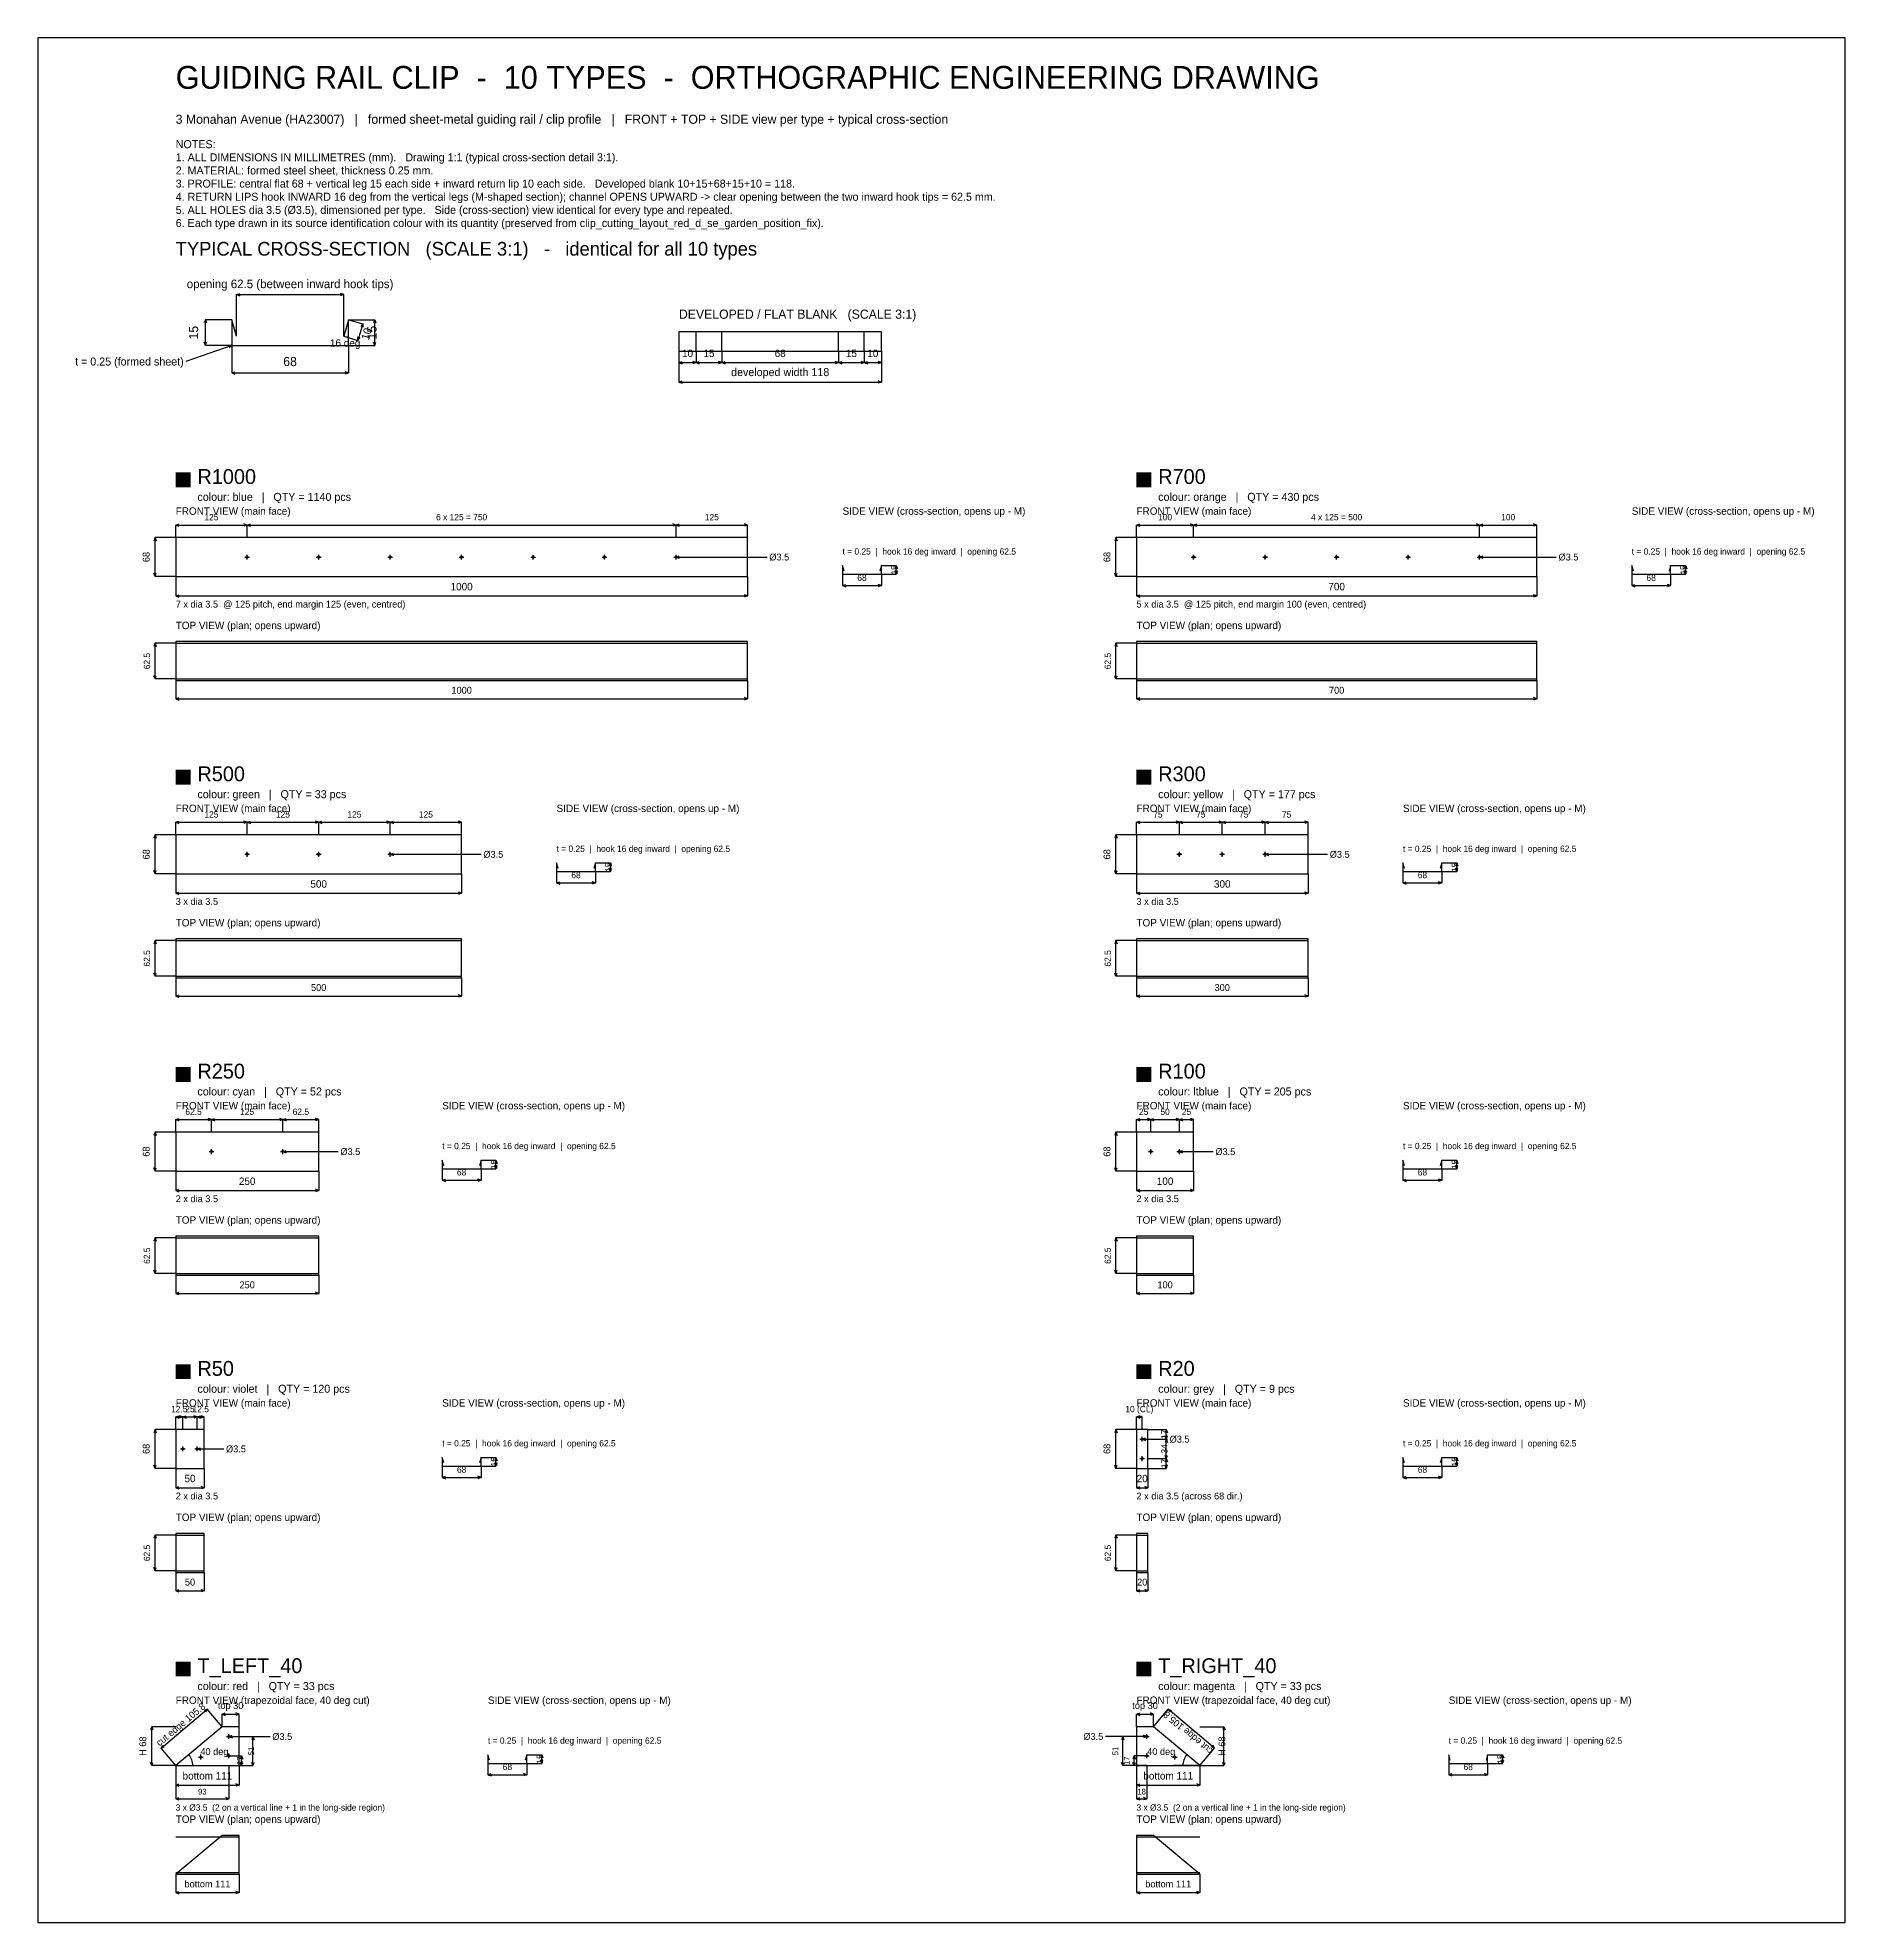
# Model space of a CAD drawing. Header units: millimetres. Extents: x -241 to 2919, y -3195 to 101.
import ezdxf
from ezdxf.enums import TextEntityAlignment as Align

# ---------------------------------------------------------------- set-up
doc = ezdxf.new("R2010")
doc.units = ezdxf.units.MM
for name, color, linetype in [('BORDER', 7, 'Continuous'), ('CL', 4, 'Continuous'), ('DIM', 8, 'Continuous'), ('HOLE', 1, 'Continuous'), ('NOTE', 7, 'Continuous'), ('OUTLINE', 7, 'Continuous'), ('SECT', 7, 'Continuous'), ('SWATCH', 7, 'Continuous'), ('TITLE', 7, 'Continuous')]:
    doc.layers.add(name, color=color, linetype=linetype)

msp = doc.modelspace()

# ---------------------------------------------------------------- texts
at = {"layer": 'DIM'}
for s, height, p in [('opening 62.5 (between inward hook tips)', 15, (200, -341.2)), ('68', 16, (200, -477.8)), ('10', 13, (895, -461.1)), ('15', 13, (932.5, -461.1)), ('68', 13, (1057, -461.1)), ('15', 13, (1181.5, -461.1)), ('10', 13, (1219, -461.1)), ('developed width 118', 14, (1057, -494.7)), ('125', 11, (62.5, -746)), ('6 x 125 = 750', 11, (500, -746)), ('125', 11, (937.5, -746)), ('100', 11, (1730, -746)), ('4 x 125 = 500', 11, (2030, -746)), ('100', 11, (2330, -746)), ('1000', 13, (500, -869.1)), ('68', 11, (1200, -852)), ('700', 13, (2030, -869.1)), ('68', 11, (2580, -852)), ('1000', 12, (500, -1049.6)), ('700', 12, (2030, -1049.6)), ('125', 11, (62.5, -1266)), ('125', 11, (187.5, -1266)), ('125', 11, (312.5, -1266)), ('125', 11, (437.5, -1266)), ('75', 11, (1717.5, -1266)), ('75', 11, (1792.5, -1266)), ('75', 11, (1867.5, -1266)), ('75', 11, (1942.5, -1266)), ('500', 13, (250, -1389.2)), ('68', 11, (700, -1372)), ('300', 13, (1830, -1389.2)), ('68', 11, (2180, -1372)), ('500', 12, (250, -1569.6)), ('300', 12, (1830, -1569.6)), ('62.5', 11, (31.2, -1786)), ('125', 11, (125, -1786)), ('62.5', 11, (218.8, -1786)), ('25', 11, (1692.5, -1786)), ('50', 11, (1730, -1786)), ('25', 11, (1767.5, -1786)), ('68', 11, (500, -1892)), ('68', 11, (2180, -1892)), ('250', 13, (125, -1909.2)), ('100', 13, (1730, -1909.2)), ('250', 12, (125, -2089.6)), ('100', 12, (1730, -2089.6)), ('12.5', 11, (6.2, -2306.1)), ('25', 11, (25, -2306.1)), ('12.5', 11, (43.8, -2306.1)), ('10 (CL)', 11, (1685, -2306.1)), ('68', 11, (500, -2412.1)), ('68', 11, (2180, -2412.1)), ('50', 13, (25, -2429.2)), ('20', 13, (1690, -2429.2)), ('50', 12, (25, -2609.6)), ('20', 12, (1690, -2609.6)), ('top 30', 12, (96, -2825.6)), ('top 30', 12, (1695, -2825.6)), ('bottom 111', 13, (55.5, -2949.2)), ('68', 11, (580, -2932.1)), ('bottom 111', 13, (1735.5, -2949.2)), ('68', 11, (2260, -2932.1)), ('93', 10, (46.5, -2974.5)), ('18', 10, (1689, -2974.5)), ('bottom 111', 12, (55.5, -3137.6)), ('bottom 111', 12, (1735.5, -3137.6))]:
    msp.add_text(s, height=height, dxfattribs=at).set_placement(p, align=Align.BOTTOM_CENTER)
for s, height, p in [('15', 16, (44, -414.5)), ('15', 16, (356, -414.5)), ('68', 12, (-42, -807)), ('15', 11, (1265.5, -829.5)), ('68', 12, (1638, -807)), ('15', 11, (2645.5, -829.5)), ('62.5', 11, (-41.5, -989)), ('62.5', 11, (1638.5, -989)), ('68', 12, (-42, -1327)), ('15', 11, (765.5, -1349.5)), ('68', 12, (1638, -1327)), ('15', 11, (2245.5, -1349.5)), ('62.5', 11, (-41.5, -1509)), ('62.5', 11, (1638.5, -1509)), ('68', 12, (-42, -1847)), ('68', 12, (1638, -1847)), ('15', 11, (565.5, -1869.5)), ('15', 11, (2245.5, -1869.5)), ('62.5', 11, (-41.5, -2029)), ('62.5', 11, (1638.5, -2029)), ('17', 11, (1737.5, -2341.5)), ('68', 12, (-42, -2367)), ('68', 12, (1638, -2367)), ('34', 11, (1737.5, -2367)), ('15', 11, (565.5, -2389.5)), ('17', 11, (1737.5, -2392.5)), ('15', 11, (2245.5, -2389.5)), ('62.5', 11, (-41.5, -2549)), ('62.5', 11, (1638.5, -2549)), ('H 68', 12, (-48, -2887)), ('51', 10, (140, -2895.5)), ('51', 10, (1651, -2895.5)), ('H 68', 12, (1839, -2887)), ('17', 10, (120, -2912.5)), ('15', 11, (645.5, -2909.5)), ('17', 10, (1671, -2912.5)), ('15', 11, (2325.5, -2909.5))]:
    msp.add_text(s, height=height, rotation=90, dxfattribs=at).set_placement(p, align=Align.BOTTOM_CENTER)
for s, height, p in [('16 deg', 13, (296.3, -432.6)), ('40 deg', 12, (67.7, -2896.4)), ('40 deg', 12, (1723.3, -2896.4))]:
    msp.add_text(s, height=height, dxfattribs=at).set_placement(p, align=Align.MIDDLE_CENTER)
for s, height, rotation, p in [('10', 14, 74.038, (333.6, -416.7)), ('cut edge 105.8', 12, 40.0137, (8.6, -2849)), ('cut edge 105.8', 12, 139.9863, (1770, -2863.7))]:
    msp.add_text(s, height=height, rotation=rotation, dxfattribs=at).set_placement(p, align=Align.MIDDLE_CENTER)
for s, height, p in [('t = 0.25 (formed sheet)', 14, (14, -465)), ('%%c3.5', 12, (1622, -2870))]:
    msp.add_text(s, height=height, dxfattribs=at).set_placement(p, align=Align.MIDDLE_RIGHT)
for p in [(1038, -807), (2418, -807), (538, -1327), (2018, -1327), (288, -1847), (1818, -1847), (88, -2367), (1738, -2350), (169, -2870)]:
    msp.add_text('%%c3.5', height=12, dxfattribs=at).set_placement(p, align=Align.MIDDLE_LEFT)
at = {"layer": 'NOTE'}
for s, height, p in [('NOTES:', 14, (0, -96)), ('2. MATERIAL: formed steel sheet, thickness 0.25 mm.', 14, (0, -142)), ('1. ALL DIMENSIONS IN MILLIMETRES (mm).   Drawing 1:1 (typical cross-section detail 3:1).', 14, (0, -119)), ('3. PROFILE: central flat 68 + vertical leg 15 each side + inward return lip 10 each side.   Developed blank 10+15+68+15+10 = 118.', 14, (0, -165)), ('4. RETURN LIPS hook INWARD 16 deg from the vertical legs (M-shaped section); channel OPENS UPWARD -> clear opening between the two inward hook tips = 62.5 mm.', 14, (0, -188)), ('5. ALL HOLES dia 3.5 (%%c3.5), dimensioned per type.   Side (cross-section) view identical for every type and repeated.', 14, (0, -211)), ('6. Each type drawn in its source identification colour with its quantity (preserved from clip_cutting_layout_red_d_se_garden_position_fix).', 14, (0, -234)), ('t = 0.25  |  hook 16 deg inward  |  opening 62.5', 11, (1166, -806)), ('t = 0.25  |  hook 16 deg inward  |  opening 62.5', 11, (2546, -806)), ('7 x dia 3.5  @ 125 pitch, end margin 125 (even, centred)', 12, (0, -899)), ('5 x dia 3.5  @ 125 pitch, end margin 100 (even, centred)', 12, (1680, -899)), ('t = 0.25  |  hook 16 deg inward  |  opening 62.5', 11, (666, -1326)), ('t = 0.25  |  hook 16 deg inward  |  opening 62.5', 11, (2146, -1326)), ('3 x dia 3.5', 12, (0, -1419)), ('3 x dia 3.5', 12, (1680, -1419)), ('t = 0.25  |  hook 16 deg inward  |  opening 62.5', 11, (466, -1846)), ('t = 0.25  |  hook 16 deg inward  |  opening 62.5', 11, (2146, -1846)), ('2 x dia 3.5', 12, (0, -1939)), ('2 x dia 3.5', 12, (1680, -1939)), ('t = 0.25  |  hook 16 deg inward  |  opening 62.5', 11, (466, -2366)), ('t = 0.25  |  hook 16 deg inward  |  opening 62.5', 11, (2146, -2366)), ('2 x dia 3.5', 12, (0, -2459)), ('2 x dia 3.5 (across 68 dir.)', 12, (1680, -2459)), ('t = 0.25  |  hook 16 deg inward  |  opening 62.5', 11, (546, -2886)), ('t = 0.25  |  hook 16 deg inward  |  opening 62.5', 11, (2226, -2886)), ('3 x %%c3.5  (2 on a vertical line + 1 in the long-side region)', 11, (0, -3003)), ('3 x %%c3.5  (2 on a vertical line + 1 in the long-side region)', 11, (1680, -3003))]:
    msp.add_text(s, height=height, dxfattribs=at).set_placement(p, align=Align.BOTTOM_LEFT)
at = {"layer": 'TITLE'}
for s, height, p in [('GUIDING RAIL CLIP  -  10 TYPES  -  ORTHOGRAPHIC ENGINEERING DRAWING', 40, (0, 0)), ('3 Monahan Avenue (HA23007)   |   formed sheet-metal guiding rail / clip profile   |   FRONT + TOP + SIDE view per type + typical cross-section', 16, (0, -54)), ('TYPICAL CROSS-SECTION   (SCALE 3:1)   -   identical for all 10 types', 24, (0, -287)), ('DEVELOPED / FLAT BLANK   (SCALE 3:1)', 16, (880, -395)), ('FRONT VIEW (main face)', 13, (0, -737)), ('colour: blue   |   QTY = 1140 pcs', 14, (38, -713)), ('SIDE VIEW (cross-section, opens up - M)', 13, (1166, -737)), ('FRONT VIEW (main face)', 13, (1680, -737)), ('colour: orange   |   QTY = 430 pcs', 14, (1718, -713)), ('SIDE VIEW (cross-section, opens up - M)', 13, (2546, -737)), ('TOP VIEW (plan; opens upward)', 13, (0, -937)), ('TOP VIEW (plan; opens upward)', 13, (1680, -937)), ('colour: green   |   QTY = 33 pcs', 14, (38, -1233)), ('colour: yellow   |   QTY = 177 pcs', 14, (1718, -1233)), ('FRONT VIEW (main face)', 13, (0, -1257)), ('SIDE VIEW (cross-section, opens up - M)', 13, (666, -1257)), ('FRONT VIEW (main face)', 13, (1680, -1257)), ('SIDE VIEW (cross-section, opens up - M)', 13, (2146, -1257)), ('TOP VIEW (plan; opens upward)', 13, (0, -1457)), ('TOP VIEW (plan; opens upward)', 13, (1680, -1457)), ('colour: cyan   |   QTY = 52 pcs', 14, (38, -1753)), ('colour: ltblue   |   QTY = 205 pcs', 14, (1718, -1753)), ('FRONT VIEW (main face)', 13, (0, -1777)), ('SIDE VIEW (cross-section, opens up - M)', 13, (466, -1777)), ('FRONT VIEW (main face)', 13, (1680, -1777)), ('SIDE VIEW (cross-section, opens up - M)', 13, (2146, -1777)), ('TOP VIEW (plan; opens upward)', 13, (0, -1977)), ('TOP VIEW (plan; opens upward)', 13, (1680, -1977)), ('colour: violet   |   QTY = 120 pcs', 14, (38, -2273)), ('colour: grey   |   QTY = 9 pcs', 14, (1718, -2273)), ('FRONT VIEW (main face)', 13, (0, -2297)), ('SIDE VIEW (cross-section, opens up - M)', 13, (466, -2297)), ('FRONT VIEW (main face)', 13, (1680, -2297)), ('SIDE VIEW (cross-section, opens up - M)', 13, (2146, -2297)), ('TOP VIEW (plan; opens upward)', 13, (0, -2497)), ('TOP VIEW (plan; opens upward)', 13, (1680, -2497)), ('FRONT VIEW (trapezoidal face, 40 deg cut)', 13, (0, -2817)), ('colour: red   |   QTY = 33 pcs', 14, (38, -2793)), ('SIDE VIEW (cross-section, opens up - M)', 13, (546, -2817)), ('FRONT VIEW (trapezoidal face, 40 deg cut)', 13, (1680, -2817)), ('colour: magenta   |   QTY = 33 pcs', 14, (1718, -2793)), ('SIDE VIEW (cross-section, opens up - M)', 13, (2226, -2817)), ('TOP VIEW (plan; opens upward)', 13, (0, -3025)), ('TOP VIEW (plan; opens upward)', 13, (1680, -3025))]:
    msp.add_text(s, height=height, dxfattribs=at).set_placement(p, align=Align.BOTTOM_LEFT)
at = {"layer": 'TITLE', "color": 5}
msp.add_text('R1000', height=26, dxfattribs=at).set_placement((38, -687), align=Align.BOTTOM_LEFT)
at = {"layer": 'TITLE', "color": 30}
msp.add_text('R700', height=26, dxfattribs=at).set_placement((1718, -687), align=Align.BOTTOM_LEFT)
at = {"layer": 'TITLE', "color": 3}
msp.add_text('R500', height=26, dxfattribs=at).set_placement((38, -1207), align=Align.BOTTOM_LEFT)
at = {"layer": 'TITLE', "color": 2}
msp.add_text('R300', height=26, dxfattribs=at).set_placement((1718, -1207), align=Align.BOTTOM_LEFT)
at = {"layer": 'TITLE', "color": 4}
msp.add_text('R250', height=26, dxfattribs=at).set_placement((38, -1727), align=Align.BOTTOM_LEFT)
at = {"layer": 'TITLE', "color": 140}
msp.add_text('R100', height=26, dxfattribs=at).set_placement((1718, -1727), align=Align.BOTTOM_LEFT)
at = {"layer": 'TITLE', "color": 210}
msp.add_text('R50', height=26, dxfattribs=at).set_placement((38, -2247), align=Align.BOTTOM_LEFT)
at = {"layer": 'TITLE', "color": 8}
msp.add_text('R20', height=26, dxfattribs=at).set_placement((1718, -2247), align=Align.BOTTOM_LEFT)
at = {"layer": 'TITLE', "color": 1}
msp.add_text('T_LEFT_40', height=26, dxfattribs=at).set_placement((38, -2767), align=Align.BOTTOM_LEFT)
at = {"layer": 'TITLE', "color": 6}
msp.add_text('T_RIGHT_40', height=26, dxfattribs=at).set_placement((1718, -2767), align=Align.BOTTOM_LEFT)

# ---------------------------------------------------------------- linework, layer by layer
at = {"layer": 'BORDER'}
msp.add_lwpolyline([(-241.3, -3195.1), (2919.4, -3195.1), (2919.4, 101.4), (-241.3, 101.4), (-241.3, -3195.1)], dxfattribs=at)
at = {"layer": 'CL'}
for p, q in [((120.8, -807), (129.2, -807)), ((125, -811.1), (125, -802.9)), ((245.8, -807), (254.2, -807)), ((250, -811.1), (250, -802.9)), ((370.9, -807), (379.1, -807)), ((375, -811.1), (375, -802.9)), ((495.9, -807), (504.1, -807)), ((500, -811.1), (500, -802.9)), ((620.9, -807), (629.1, -807)), ((625, -811.1), (625, -802.9)), ((745.9, -807), (754.1, -807)), ((750, -811.1), (750, -802.9)), ((870.9, -807), (879.1, -807)), ((875, -811.1), (875, -802.9)), ((1775.8, -807), (1784.2, -807)), ((1780, -811.1), (1780, -802.9)), ((1900.8, -807), (1909.2, -807)), ((1905, -811.1), (1905, -802.9)), ((2025.8, -807), (2034.2, -807)), ((2030, -811.1), (2030, -802.9)), ((2150.8, -807), (2159.2, -807)), ((2155, -811.1), (2155, -802.9)), ((2275.8, -807), (2284.2, -807)), ((2280, -811.1), (2280, -802.9)), ((120.8, -1327), (129.2, -1327)), ((125, -1331.2), (125, -1322.8)), ((245.8, -1327), (254.2, -1327)), ((250, -1331.2), (250, -1322.8)), ((370.9, -1327), (379.1, -1327)), ((375, -1331.2), (375, -1322.8)), ((1750.8, -1327), (1759.2, -1327)), ((1755, -1331.2), (1755, -1322.8)), ((1825.8, -1327), (1834.2, -1327)), ((1830, -1331.2), (1830, -1322.8)), ((1900.8, -1327), (1909.2, -1327)), ((1905, -1331.2), (1905, -1322.8)), ((62.5, -1851.2), (62.5, -1842.8)), ((187.5, -1851.2), (187.5, -1842.8)), ((1705, -1851.2), (1705, -1842.8)), ((1755, -1851.2), (1755, -1842.8)), ((58.4, -1847), (66.7, -1847)), ((183.3, -1847), (191.7, -1847)), ((1700.8, -1847), (1709.2, -1847)), ((1750.8, -1847), (1759.2, -1847)), ((8.3, -2367), (16.6, -2367)), ((12.5, -2371.2), (12.5, -2362.8)), ((33.4, -2367), (41.6, -2367)), ((37.5, -2371.2), (37.5, -2362.8)), ((1685.8, -2350), (1694.2, -2350)), ((1690, -2354.2), (1690, -2345.8)), ((1685.8, -2384), (1694.2, -2384)), ((1690, -2388.2), (1690, -2379.8)), ((93, -2874.2), (93, -2865.8)), ((1698, -2874.2), (1698, -2865.8)), ((88.8, -2870), (97.2, -2870)), ((93, -2908.2), (93, -2899.8)), ((1693.8, -2870), (1702.2, -2870)), ((1698, -2908.2), (1698, -2899.8)), ((39.7, -2906), (48, -2906)), ((43.9, -2910.2), (43.9, -2901.8)), ((88.8, -2904), (97.2, -2904)), ((1693.8, -2904), (1702.2, -2904)), ((1743, -2906), (1751.3, -2906)), ((1747.1, -2910.2), (1747.1, -2901.8))]:
    msp.add_line(p, q, dxfattribs=at)
at = {"layer": 'DIM'}
for p, q in [((106.2, -348), (111.9, -345.9)), ((106.2, -348), (293.8, -348)), ((106.2, -348), (111.9, -350.1)), ((293.8, -348), (288.1, -345.9)), ((293.8, -348), (288.1, -350.1)), ((52, -392), (49.9, -397.6)), ((98, -392), (52, -392)), ((52, -437), (52, -392)), ((52, -392), (54.1, -397.6)), ((302, -392), (348, -392)), ((302, -392), (327, -399.1)), ((348, -392), (345.9, -397.6)), ((348, -437), (348, -392)), ((348, -392), (350.1, -397.6)), ((293.8, -420.8), (318.7, -428)), ((318.7, -428), (318.3, -422)), ((327, -399.1), (318.7, -428)), ((318.7, -428), (322.3, -423.1)), ((327, -399.1), (323.5, -404)), ((327, -399.1), (327.4, -405.1)), ((98, -437), (18, -465)), ((52, -437), (49.9, -431.4)), ((52, -437), (54.1, -431.4)), ((98, -437), (52, -437)), ((98, -437), (92, -436.9)), ((98, -437), (93.4, -440.8)), ((98, -437), (98, -485)), ((302, -437), (302, -485)), ((302, -437), (348, -437)), ((348, -437), (345.9, -431.4)), ((348, -437), (350.1, -431.4)), ((880, -447), (880, -467)), ((910, -447), (910, -467)), ((910, -447), (910, -467)), ((955, -447), (955, -467)), ((955, -447), (955, -467)), ((1159, -447), (1159, -467)), ((1159, -447), (1159, -467)), ((1204, -447), (1204, -467)), ((1204, -447), (1204, -467)), ((1234, -447), (1234, -467)), ((98, -485), (103.6, -482.9)), ((98, -485), (302, -485)), ((98, -485), (103.6, -487.1)), ((302, -485), (296.4, -482.9)), ((302, -485), (296.4, -487.1)), ((880, -467), (885.6, -464.9)), ((880, -467), (910, -467)), ((880, -467), (885.6, -469.1)), ((880, -467), (880, -501)), ((910, -467), (904.4, -464.9)), ((910, -467), (904.4, -469.1)), ((910, -467), (915.6, -464.9)), ((910, -467), (955, -467)), ((910, -467), (915.6, -469.1)), ((955, -467), (949.4, -464.9)), ((955, -467), (949.4, -469.1)), ((955, -467), (960.6, -464.9)), ((955, -467), (1159, -467)), ((955, -467), (960.6, -469.1)), ((1159, -467), (1153.4, -464.9)), ((1159, -467), (1153.4, -469.1)), ((1159, -467), (1164.6, -464.9)), ((1159, -467), (1204, -467)), ((1159, -467), (1164.6, -469.1)), ((1204, -467), (1198.4, -464.9)), ((1204, -467), (1198.4, -469.1)), ((1204, -467), (1209.6, -464.9)), ((1204, -467), (1234, -467)), ((1204, -467), (1209.6, -469.1)), ((1234, -467), (1228.4, -464.9)), ((1234, -467), (1228.4, -469.1)), ((1234, -467), (1234, -501)), ((880, -501), (885.6, -498.9)), ((880, -501), (1234, -501)), ((880, -501), (885.6, -503.1)), ((1234, -501), (1228.4, -498.9)), ((1234, -501), (1228.4, -503.1)), ((0, -751), (5.6, -748.9)), ((0, -773), (0, -751)), ((0, -751), (125, -751)), ((0, -751), (5.6, -753.1)), ((125, -751), (119.4, -748.9)), ((125, -751), (119.4, -753.1)), ((125, -751), (130.6, -748.9)), ((125, -773), (125, -751)), ((125, -773), (125, -751)), ((125, -751), (875, -751)), ((125, -751), (130.6, -753.1)), ((875, -751), (869.4, -748.9)), ((875, -751), (869.4, -753.1)), ((875, -751), (880.6, -748.9)), ((875, -773), (875, -751)), ((875, -773), (875, -751)), ((875, -751), (1000, -751)), ((875, -751), (880.6, -753.1)), ((1000, -751), (994.4, -748.9)), ((1000, -751), (994.4, -753.1)), ((1000, -773), (1000, -751)), ((1680, -751), (1685.6, -748.9)), ((1680, -773), (1680, -751)), ((1680, -751), (1780, -751)), ((1680, -751), (1685.6, -753.1)), ((1780, -751), (1774.4, -748.9)), ((1780, -751), (1774.4, -753.1)), ((1780, -751), (1785.6, -748.9)), ((1780, -773), (1780, -751)), ((1780, -773), (1780, -751)), ((1780, -751), (2280, -751)), ((1780, -751), (1785.6, -753.1)), ((2280, -751), (2274.4, -748.9)), ((2280, -751), (2274.4, -753.1)), ((2280, -751), (2285.6, -748.9)), ((2280, -773), (2280, -751)), ((2280, -773), (2280, -751)), ((2280, -751), (2380, -751)), ((2280, -751), (2285.6, -753.1)), ((2380, -751), (2374.4, -748.9)), ((2380, -751), (2374.4, -753.1)), ((2380, -773), (2380, -751)), ((-36, -773), (-38.1, -778.6)), ((0, -773), (-36, -773)), ((-36, -841), (-36, -773)), ((-36, -773), (-33.9, -778.6)), ((1644, -773), (1641.9, -778.6)), ((1680, -773), (1644, -773)), ((1644, -841), (1644, -773)), ((1644, -773), (1646.1, -778.6)), ((875, -807), (880.6, -804.9)), ((875, -807), (1034, -807)), ((875, -807), (880.6, -809.1)), ((1234, -822), (1260, -822)), ((1260, -822), (1257.9, -827.6)), ((1260, -837), (1260, -822)), ((1260, -822), (1262.1, -827.6)), ((2280, -807), (2285.6, -804.9)), ((2280, -807), (2414, -807)), ((2280, -807), (2285.6, -809.1)), ((2614, -822), (2640, -822)), ((2640, -822), (2637.9, -827.6)), ((2640, -837), (2640, -822)), ((2640, -822), (2642.1, -827.6)), ((-36, -841), (-38.1, -835.4)), ((-36, -841), (-33.9, -835.4)), ((0, -841), (-36, -841)), ((0, -841), (0, -875)), ((1000, -841), (1000, -875)), ((1166, -837), (1166, -857)), ((1166, -857), (1171.6, -854.9)), ((1166, -857), (1234, -857)), ((1166, -857), (1171.6, -859.1)), ((1234, -857), (1228.4, -854.9)), ((1234, -857), (1228.4, -859.1)), ((1234, -837), (1234, -857)), ((1234, -837), (1260, -837)), ((1260, -837), (1257.9, -831.4)), ((1260, -837), (1262.1, -831.4)), ((1644, -841), (1641.9, -835.4)), ((1644, -841), (1646.1, -835.4)), ((1680, -841), (1644, -841)), ((1680, -841), (1680, -875)), ((2380, -841), (2380, -875)), ((2546, -837), (2546, -857)), ((2546, -857), (2551.6, -854.9)), ((2546, -857), (2614, -857)), ((2546, -857), (2551.6, -859.1)), ((2614, -857), (2608.4, -854.9)), ((2614, -857), (2608.4, -859.1)), ((2614, -837), (2614, -857)), ((2614, -837), (2640, -837)), ((2640, -837), (2637.9, -831.4)), ((2640, -837), (2642.1, -831.4)), ((0, -875), (5.6, -872.9)), ((0, -875), (1000, -875)), ((0, -875), (5.6, -877.1)), ((1000, -875), (994.4, -872.9)), ((1000, -875), (994.4, -877.1)), ((1680, -875), (1685.6, -872.9)), ((1680, -875), (2380, -875)), ((1680, -875), (1685.6, -877.1)), ((2380, -875), (2374.4, -872.9)), ((2380, -875), (2374.4, -877.1)), ((-36, -957.8), (-38.1, -963.4)), ((0, -957.8), (-36, -957.8)), ((-36, -1020.2), (-36, -957.8)), ((-36, -957.8), (-33.9, -963.4)), ((1644, -957.8), (1641.9, -963.4)), ((1680, -957.8), (1644, -957.8)), ((1644, -1020.2), (1644, -957.8)), ((1644, -957.8), (1646.1, -963.4)), ((-36, -1020.2), (-38.1, -1014.6)), ((-36, -1020.2), (-33.9, -1014.6)), ((0, -1020.2), (-36, -1020.2)), ((1644, -1020.2), (1641.9, -1014.6)), ((1644, -1020.2), (1646.1, -1014.6)), ((1680, -1020.2), (1644, -1020.2)), ((0, -1023), (0, -1055)), ((0, -1055), (5.6, -1052.9)), ((1000, -1055), (994.4, -1052.9)), ((1000, -1023), (1000, -1055)), ((1680, -1023), (1680, -1055)), ((1680, -1055), (1685.6, -1052.9)), ((2380, -1055), (2374.4, -1052.9)), ((2380, -1023), (2380, -1055)), ((0, -1055), (1000, -1055)), ((0, -1055), (5.6, -1057.1)), ((1000, -1055), (994.4, -1057.1)), ((1680, -1055), (2380, -1055)), ((1680, -1055), (1685.6, -1057.1)), ((2380, -1055), (2374.4, -1057.1)), ((0, -1271), (5.6, -1268.9)), ((0, -1293), (0, -1271)), ((0, -1271), (125, -1271)), ((0, -1271), (5.6, -1273.1)), ((125, -1271), (119.4, -1268.9)), ((125, -1271), (119.4, -1273.1)), ((125, -1271), (130.6, -1268.9)), ((125, -1293), (125, -1271)), ((125, -1293), (125, -1271)), ((125, -1271), (250, -1271)), ((125, -1271), (130.6, -1273.1)), ((250, -1271), (244.4, -1268.9)), ((250, -1271), (244.4, -1273.1)), ((250, -1271), (255.6, -1268.9)), ((250, -1293), (250, -1271)), ((250, -1293), (250, -1271)), ((250, -1271), (375, -1271)), ((250, -1271), (255.6, -1273.1)), ((375, -1271), (369.4, -1268.9)), ((375, -1271), (369.4, -1273.1)), ((375, -1271), (380.6, -1268.9)), ((375, -1293), (375, -1271)), ((375, -1293), (375, -1271)), ((375, -1271), (500, -1271)), ((375, -1271), (380.6, -1273.1)), ((500, -1271), (494.4, -1268.9)), ((500, -1271), (494.4, -1273.1)), ((500, -1293), (500, -1271)), ((1680, -1271), (1685.6, -1268.9)), ((1680, -1293), (1680, -1271)), ((1680, -1271), (1755, -1271)), ((1680, -1271), (1685.6, -1273.1)), ((1755, -1271), (1749.4, -1268.9)), ((1755, -1271), (1749.4, -1273.1)), ((1755, -1271), (1760.6, -1268.9)), ((1755, -1293), (1755, -1271)), ((1755, -1293), (1755, -1271)), ((1755, -1271), (1830, -1271)), ((1755, -1271), (1760.6, -1273.1)), ((1830, -1271), (1824.4, -1268.9)), ((1830, -1271), (1824.4, -1273.1)), ((1830, -1271), (1835.6, -1268.9)), ((1830, -1293), (1830, -1271)), ((1830, -1293), (1830, -1271)), ((1830, -1271), (1905, -1271)), ((1830, -1271), (1835.6, -1273.1)), ((1905, -1271), (1899.4, -1268.9)), ((1905, -1271), (1899.4, -1273.1)), ((1905, -1271), (1910.6, -1268.9)), ((1905, -1293), (1905, -1271)), ((1905, -1293), (1905, -1271)), ((1905, -1271), (1980, -1271)), ((1905, -1271), (1910.6, -1273.1)), ((1980, -1271), (1974.4, -1268.9)), ((1980, -1271), (1974.4, -1273.1)), ((1980, -1293), (1980, -1271)), ((-36, -1293), (-38.1, -1298.6)), ((0, -1293), (-36, -1293)), ((-36, -1361), (-36, -1293)), ((-36, -1293), (-33.9, -1298.6)), ((1644, -1293), (1641.9, -1298.6)), ((1680, -1293), (1644, -1293)), ((1644, -1361), (1644, -1293)), ((1644, -1293), (1646.1, -1298.6)), ((375, -1327), (380.6, -1324.9)), ((375, -1327), (534, -1327)), ((375, -1327), (380.6, -1329.1)), ((734, -1342), (760, -1342)), ((760, -1342), (757.9, -1347.6)), ((760, -1357), (757.9, -1351.4)), ((760, -1357), (760, -1342)), ((760, -1342), (762.1, -1347.6)), ((760, -1357), (762.1, -1351.4)), ((1905, -1327), (1910.6, -1324.9)), ((1905, -1327), (2014, -1327)), ((1905, -1327), (1910.6, -1329.1)), ((2214, -1342), (2240, -1342)), ((2240, -1342), (2237.9, -1347.6)), ((2240, -1357), (2237.9, -1351.4)), ((2240, -1357), (2240, -1342)), ((2240, -1342), (2242.1, -1347.6)), ((2240, -1357), (2242.1, -1351.4)), ((-36, -1361), (-38.1, -1355.4)), ((-36, -1361), (-33.9, -1355.4)), ((0, -1361), (-36, -1361)), ((0, -1361), (0, -1395)), ((500, -1361), (500, -1395)), ((666, -1357), (666, -1377)), ((666, -1377), (671.6, -1374.9)), ((666, -1377), (734, -1377)), ((666, -1377), (671.6, -1379.1)), ((734, -1377), (728.4, -1374.9)), ((734, -1377), (728.4, -1379.1)), ((734, -1357), (734, -1377)), ((734, -1357), (760, -1357)), ((1644, -1361), (1641.9, -1355.4)), ((1644, -1361), (1646.1, -1355.4)), ((1680, -1361), (1644, -1361)), ((1680, -1361), (1680, -1395)), ((1980, -1361), (1980, -1395)), ((2146, -1357), (2146, -1377)), ((2146, -1377), (2151.6, -1374.9)), ((2146, -1377), (2214, -1377)), ((2146, -1377), (2151.6, -1379.1)), ((2214, -1377), (2208.4, -1374.9)), ((2214, -1377), (2208.4, -1379.1)), ((2214, -1357), (2214, -1377)), ((2214, -1357), (2240, -1357)), ((0, -1395), (5.6, -1392.9)), ((0, -1395), (500, -1395)), ((0, -1395), (5.6, -1397.1)), ((500, -1395), (494.4, -1392.9)), ((500, -1395), (494.4, -1397.1)), ((1680, -1395), (1685.6, -1392.9)), ((1680, -1395), (1980, -1395)), ((1680, -1395), (1685.6, -1397.1)), ((1980, -1395), (1974.4, -1392.9)), ((1980, -1395), (1974.4, -1397.1)), ((-36, -1477.8), (-38.1, -1483.4)), ((0, -1477.8), (-36, -1477.8)), ((-36, -1540.2), (-36, -1477.8)), ((-36, -1477.8), (-33.9, -1483.4)), ((1644, -1477.8), (1641.9, -1483.4)), ((1680, -1477.8), (1644, -1477.8)), ((1644, -1540.2), (1644, -1477.8)), ((1644, -1477.8), (1646.1, -1483.4)), ((-36, -1540.2), (-38.1, -1534.6)), ((-36, -1540.2), (-33.9, -1534.6)), ((0, -1540.2), (-36, -1540.2)), ((0, -1543), (0, -1575)), ((500, -1543), (500, -1575)), ((1644, -1540.2), (1641.9, -1534.6)), ((1644, -1540.2), (1646.1, -1534.6)), ((1680, -1540.2), (1644, -1540.2)), ((1680, -1543), (1680, -1575)), ((1980, -1543), (1980, -1575)), ((0, -1575), (5.6, -1572.9)), ((0, -1575), (500, -1575)), ((0, -1575), (5.6, -1577.1)), ((500, -1575), (494.4, -1572.9)), ((500, -1575), (494.4, -1577.1)), ((1680, -1575), (1685.6, -1572.9)), ((1680, -1575), (1980, -1575)), ((1680, -1575), (1685.6, -1577.1)), ((1980, -1575), (1974.4, -1572.9)), ((1980, -1575), (1974.4, -1577.1)), ((-36, -1813), (-38.1, -1818.6)), ((0, -1813), (-36, -1813)), ((-36, -1881), (-36, -1813)), ((-36, -1813), (-33.9, -1818.6)), ((0, -1791), (5.6, -1788.9)), ((0, -1813), (0, -1791)), ((0, -1791), (62.5, -1791)), ((0, -1791), (5.6, -1793.1)), ((62.5, -1791), (56.9, -1788.9)), ((62.5, -1791), (56.9, -1793.1)), ((62.5, -1791), (68.1, -1788.9)), ((62.5, -1813), (62.5, -1791)), ((62.5, -1813), (62.5, -1791)), ((62.5, -1791), (187.5, -1791)), ((62.5, -1791), (68.1, -1793.1)), ((187.5, -1791), (181.9, -1788.9)), ((187.5, -1791), (181.9, -1793.1)), ((187.5, -1791), (193.1, -1788.9)), ((187.5, -1813), (187.5, -1791)), ((187.5, -1813), (187.5, -1791)), ((187.5, -1791), (250, -1791)), ((187.5, -1791), (193.1, -1793.1)), ((250, -1791), (244.4, -1788.9)), ((250, -1791), (244.4, -1793.1)), ((250, -1813), (250, -1791)), ((1644, -1813), (1641.9, -1818.6)), ((1680, -1813), (1644, -1813)), ((1644, -1881), (1644, -1813)), ((1644, -1813), (1646.1, -1818.6)), ((1680, -1791), (1685.6, -1788.9)), ((1680, -1813), (1680, -1791)), ((1680, -1791), (1705, -1791)), ((1680, -1791), (1685.6, -1793.1)), ((1705, -1791), (1699.4, -1788.9)), ((1705, -1791), (1699.4, -1793.1)), ((1705, -1791), (1710.6, -1788.9)), ((1705, -1813), (1705, -1791)), ((1705, -1813), (1705, -1791)), ((1705, -1791), (1755, -1791)), ((1705, -1791), (1710.6, -1793.1)), ((1755, -1791), (1749.4, -1788.9)), ((1755, -1791), (1749.4, -1793.1)), ((1755, -1791), (1760.6, -1788.9)), ((1755, -1813), (1755, -1791)), ((1755, -1813), (1755, -1791)), ((1755, -1791), (1780, -1791)), ((1755, -1791), (1760.6, -1793.1)), ((1780, -1791), (1774.4, -1788.9)), ((1780, -1791), (1774.4, -1793.1)), ((1780, -1813), (1780, -1791)), ((187.5, -1847), (193.1, -1844.9)), ((1755, -1847), (1760.6, -1844.9)), ((-36, -1881), (-38.1, -1875.4)), ((-36, -1881), (-33.9, -1875.4)), ((187.5, -1847), (284, -1847)), ((187.5, -1847), (193.1, -1849.1)), ((466, -1877), (466, -1897)), ((534, -1862), (560, -1862)), ((534, -1877), (534, -1897)), ((534, -1877), (560, -1877)), ((560, -1862), (557.9, -1867.6)), ((560, -1877), (557.9, -1871.4)), ((560, -1877), (560, -1862)), ((560, -1862), (562.1, -1867.6)), ((560, -1877), (562.1, -1871.4)), ((1644, -1881), (1641.9, -1875.4)), ((1644, -1881), (1646.1, -1875.4)), ((1755, -1847), (1814, -1847)), ((1755, -1847), (1760.6, -1849.1)), ((2146, -1877), (2146, -1897)), ((2214, -1862), (2240, -1862)), ((2214, -1877), (2214, -1897)), ((2214, -1877), (2240, -1877)), ((2240, -1862), (2237.9, -1867.6)), ((2240, -1877), (2237.9, -1871.4)), ((2240, -1877), (2240, -1862)), ((2240, -1862), (2242.1, -1867.6)), ((2240, -1877), (2242.1, -1871.4)), ((0, -1881), (-36, -1881)), ((0, -1881), (0, -1915)), ((250, -1881), (250, -1915)), ((466, -1897), (471.6, -1894.9)), ((466, -1897), (534, -1897)), ((466, -1897), (471.6, -1899.1)), ((534, -1897), (528.4, -1894.9)), ((534, -1897), (528.4, -1899.1)), ((1680, -1881), (1644, -1881)), ((1680, -1881), (1680, -1915)), ((1780, -1881), (1780, -1915)), ((2146, -1897), (2151.6, -1894.9)), ((2146, -1897), (2214, -1897)), ((2146, -1897), (2151.6, -1899.1)), ((2214, -1897), (2208.4, -1894.9)), ((2214, -1897), (2208.4, -1899.1)), ((0, -1915), (5.6, -1912.9)), ((0, -1915), (250, -1915)), ((0, -1915), (5.6, -1917.1)), ((250, -1915), (244.4, -1912.9)), ((250, -1915), (244.4, -1917.1)), ((1680, -1915), (1685.6, -1912.9)), ((1680, -1915), (1780, -1915)), ((1680, -1915), (1685.6, -1917.1)), ((1780, -1915), (1774.4, -1912.9)), ((1780, -1915), (1774.4, -1917.1)), ((-36, -1997.8), (-38.1, -2003.4)), ((0, -1997.8), (-36, -1997.8)), ((-36, -2060.2), (-36, -1997.8)), ((-36, -1997.8), (-33.9, -2003.4)), ((1644, -1997.8), (1641.9, -2003.4)), ((1680, -1997.8), (1644, -1997.8)), ((1644, -2060.2), (1644, -1997.8)), ((1644, -1997.8), (1646.1, -2003.4)), ((-36, -2060.2), (-38.1, -2054.6)), ((-36, -2060.2), (-33.9, -2054.6)), ((0, -2060.2), (-36, -2060.2)), ((0, -2063), (0, -2095)), ((250, -2063), (250, -2095)), ((1644, -2060.2), (1641.9, -2054.6)), ((1644, -2060.2), (1646.1, -2054.6)), ((1680, -2060.2), (1644, -2060.2)), ((1680, -2063), (1680, -2095)), ((1780, -2063), (1780, -2095)), ((0, -2095), (5.6, -2092.9)), ((0, -2095), (250, -2095)), ((0, -2095), (5.6, -2097.1)), ((250, -2095), (244.4, -2092.9)), ((250, -2095), (244.4, -2097.1)), ((1680, -2095), (1685.6, -2092.9)), ((1680, -2095), (1780, -2095)), ((1680, -2095), (1685.6, -2097.1)), ((1780, -2095), (1774.4, -2092.9)), ((1780, -2095), (1774.4, -2097.1)), ((-36, -2333), (-38.1, -2338.6)), ((0, -2333), (-36, -2333)), ((-36, -2401), (-36, -2333)), ((-36, -2333), (-33.9, -2338.6)), ((0, -2311), (5.6, -2308.9)), ((0, -2333), (0, -2311)), ((0, -2311), (12.5, -2311)), ((0, -2311), (5.6, -2313.1)), ((12.5, -2311), (6.9, -2308.9)), ((12.5, -2311), (6.9, -2313.1)), ((12.5, -2311), (18.1, -2308.9)), ((12.5, -2333), (12.5, -2311)), ((12.5, -2333), (12.5, -2311)), ((12.5, -2311), (37.5, -2311)), ((12.5, -2311), (18.1, -2313.1)), ((37.5, -2311), (31.9, -2308.9)), ((37.5, -2311), (31.9, -2313.1)), ((37.5, -2311), (43.1, -2308.9)), ((37.5, -2333), (37.5, -2311)), ((37.5, -2333), (37.5, -2311)), ((37.5, -2311), (50, -2311)), ((37.5, -2311), (43.1, -2313.1)), ((50, -2311), (44.4, -2308.9)), ((50, -2311), (44.4, -2313.1)), ((50, -2333), (50, -2311)), ((1644, -2333), (1641.9, -2338.6)), ((1680, -2333), (1644, -2333)), ((1644, -2401), (1644, -2333)), ((1644, -2333), (1646.1, -2338.6)), ((1680, -2311), (1685.6, -2308.9)), ((1680, -2333), (1680, -2311)), ((1680, -2311), (1690, -2311)), ((1680, -2311), (1685.6, -2313.1)), ((1690, -2311), (1684.4, -2308.9)), ((1690, -2311), (1684.4, -2313.1)), ((1690, -2333), (1690, -2311)), ((1700, -2333), (1732, -2333)), ((1732, -2333), (1729.9, -2338.6)), ((1732, -2350), (1732, -2333)), ((1732, -2333), (1734.1, -2338.6)), ((37.5, -2367), (43.1, -2364.9)), ((37.5, -2367), (84, -2367)), ((37.5, -2367), (43.1, -2369.1)), ((1690, -2350), (1695.6, -2347.9)), ((1690, -2350), (1734, -2350)), ((1690, -2350), (1695.6, -2352.1)), ((1700, -2350), (1732, -2350)), ((1700, -2350), (1732, -2350)), ((1732, -2350), (1729.9, -2344.4)), ((1732, -2350), (1729.9, -2355.6)), ((1732, -2350), (1734.1, -2344.4)), ((1732, -2384), (1732, -2350)), ((1732, -2350), (1734.1, -2355.6)), ((-36, -2401), (-38.1, -2395.4)), ((-36, -2401), (-33.9, -2395.4)), ((0, -2401), (-36, -2401)), ((0, -2401), (0, -2435)), ((50, -2401), (50, -2435)), ((466, -2397), (466, -2417)), ((534, -2382), (560, -2382)), ((534, -2397), (534, -2417)), ((534, -2397), (560, -2397)), ((560, -2382), (557.9, -2387.6)), ((560, -2397), (557.9, -2391.4)), ((560, -2397), (560, -2382)), ((560, -2382), (562.1, -2387.6)), ((560, -2397), (562.1, -2391.4)), ((1644, -2401), (1641.9, -2395.4)), ((1644, -2401), (1646.1, -2395.4)), ((1680, -2401), (1644, -2401)), ((1680, -2401), (1680, -2435)), ((1700, -2384), (1732, -2384)), ((1700, -2384), (1732, -2384)), ((1700, -2401), (1700, -2435)), ((1700, -2401), (1732, -2401)), ((1732, -2384), (1729.9, -2378.4)), ((1732, -2384), (1729.9, -2389.6)), ((1732, -2401), (1729.9, -2395.4)), ((1732, -2384), (1734.1, -2378.4)), ((1732, -2401), (1732, -2384)), ((1732, -2384), (1734.1, -2389.6)), ((1732, -2401), (1734.1, -2395.4)), ((2146, -2397), (2146, -2417)), ((2214, -2382), (2240, -2382)), ((2214, -2397), (2214, -2417)), ((2214, -2397), (2240, -2397)), ((2240, -2382), (2237.9, -2387.6)), ((2240, -2397), (2237.9, -2391.4)), ((2240, -2397), (2240, -2382)), ((2240, -2382), (2242.1, -2387.6)), ((2240, -2397), (2242.1, -2391.4)), ((0, -2435), (5.6, -2432.9)), ((0, -2435), (50, -2435)), ((0, -2435), (5.6, -2437.1)), ((50, -2435), (44.4, -2432.9)), ((50, -2435), (44.4, -2437.1)), ((466, -2417), (471.6, -2414.9)), ((466, -2417), (534, -2417)), ((466, -2417), (471.6, -2419.1)), ((534, -2417), (528.4, -2414.9)), ((534, -2417), (528.4, -2419.1)), ((1680, -2435), (1685.6, -2432.9)), ((1680, -2435), (1700, -2435)), ((1680, -2435), (1685.6, -2437.1)), ((1700, -2435), (1694.4, -2432.9)), ((1700, -2435), (1694.4, -2437.1)), ((2146, -2417), (2151.6, -2414.9)), ((2146, -2417), (2214, -2417)), ((2146, -2417), (2151.6, -2419.1)), ((2214, -2417), (2208.4, -2414.9)), ((2214, -2417), (2208.4, -2419.1)), ((-36, -2517.8), (-38.1, -2523.4)), ((0, -2517.8), (-36, -2517.8)), ((-36, -2580.2), (-36, -2517.8)), ((-36, -2517.8), (-33.9, -2523.4)), ((1644, -2517.8), (1641.9, -2523.4)), ((1680, -2517.8), (1644, -2517.8)), ((1644, -2580.2), (1644, -2517.8)), ((1644, -2517.8), (1646.1, -2523.4)), ((-36, -2580.2), (-38.1, -2574.6)), ((-36, -2580.2), (-33.9, -2574.6)), ((0, -2580.2), (-36, -2580.2)), ((0, -2583), (0, -2615)), ((50, -2583), (50, -2615)), ((1644, -2580.2), (1641.9, -2574.6)), ((1644, -2580.2), (1646.1, -2574.6)), ((1680, -2580.2), (1644, -2580.2)), ((1680, -2583), (1680, -2615)), ((1700, -2583), (1700, -2615)), ((0, -2615), (5.6, -2612.9)), ((0, -2615), (50, -2615)), ((0, -2615), (5.6, -2617.1)), ((50, -2615), (44.4, -2612.9)), ((50, -2615), (44.4, -2617.1)), ((1680, -2615), (1685.6, -2612.9)), ((1680, -2615), (1700, -2615)), ((1680, -2615), (1685.6, -2617.1)), ((1700, -2615), (1694.4, -2612.9)), ((1700, -2615), (1694.4, -2617.1)), ((-25.7, -2890.4), (55.3, -2822.4)), ((55.3, -2822.4), (49.6, -2824.4)), ((55.3, -2822.4), (52.3, -2827.6)), ((81, -2853), (55.3, -2822.4)), ((81, -2831), (86.6, -2828.9)), ((81, -2853), (81, -2831)), ((81, -2831), (111, -2831)), ((81, -2831), (86.6, -2833.1)), ((111, -2831), (105.4, -2828.9)), ((111, -2831), (105.4, -2833.1)), ((111, -2853), (111, -2831)), ((1680, -2831), (1685.6, -2828.9)), ((1680, -2853), (1680, -2831)), ((1680, -2831), (1710, -2831)), ((1680, -2831), (1685.6, -2833.1)), ((1710, -2831), (1704.4, -2828.9)), ((1710, -2831), (1704.4, -2833.1)), ((1710, -2853), (1735.7, -2822.4)), ((1710, -2853), (1710, -2831)), ((1816.7, -2890.4), (1735.7, -2822.4)), ((1735.7, -2822.4), (1741.4, -2824.4)), ((1735.7, -2822.4), (1738.7, -2827.6)), ((-42, -2853), (-44.1, -2858.6)), ((0, -2853), (-42, -2853)), ((-42, -2921), (-42, -2853)), ((-42, -2853), (-39.9, -2858.6)), ((1791, -2853), (1833, -2853)), ((1833, -2853), (1830.9, -2858.6)), ((1833, -2921), (1833, -2853)), ((1833, -2853), (1835.1, -2858.6)), ((-25.7, -2890.4), (-22.7, -2885.2)), ((-25.7, -2890.4), (-20.1, -2888.3)), ((0, -2921), (-25.7, -2890.4)), ((93, -2870), (98.6, -2867.9)), ((93, -2870), (135, -2870)), ((93, -2870), (165, -2870)), ((93, -2870), (98.6, -2872.1)), ((135, -2870), (132.9, -2875.6)), ((135, -2921), (135, -2870)), ((135, -2870), (137.1, -2875.6)), ((1698, -2870), (1626, -2870)), ((1656, -2870), (1653.9, -2875.6)), ((1698, -2870), (1656, -2870)), ((1656, -2921), (1656, -2870)), ((1656, -2870), (1658.1, -2875.6)), ((1698, -2870), (1692.4, -2867.9)), ((1698, -2870), (1692.4, -2872.1)), ((1791, -2921), (1816.7, -2890.4)), ((1816.7, -2890.4), (1811.1, -2888.3)), ((1816.7, -2890.4), (1813.7, -2885.2)), ((-42, -2921), (-44.1, -2915.4)), ((-42, -2921), (-39.9, -2915.4)), ((0, -2921), (-42, -2921)), ((0, -2921), (0, -2955)), ((0, -2921), (0, -2979)), ((93, -2904), (115, -2904)), ((93, -2921), (115, -2921)), ((93, -2921), (135, -2921)), ((93, -2921), (93, -2979)), ((111, -2921), (111, -2955)), ((115, -2904), (112.9, -2909.6)), ((115, -2921), (112.9, -2915.4)), ((115, -2921), (115, -2904)), ((115, -2904), (117.1, -2909.6)), ((115, -2921), (117.1, -2915.4)), ((135, -2921), (132.9, -2915.4)), ((135, -2921), (137.1, -2915.4)), ((546, -2917), (546, -2937)), ((614, -2902), (640, -2902)), ((614, -2917), (614, -2937)), ((614, -2917), (640, -2917)), ((640, -2902), (637.9, -2907.6)), ((640, -2917), (637.9, -2911.4)), ((640, -2917), (640, -2902)), ((640, -2902), (642.1, -2907.6)), ((640, -2917), (642.1, -2911.4)), ((1656, -2921), (1653.9, -2915.4)), ((1656, -2921), (1658.1, -2915.4)), ((1698, -2921), (1656, -2921)), ((1676, -2904), (1673.9, -2909.6)), ((1676, -2921), (1673.9, -2915.4)), ((1698, -2904), (1676, -2904)), ((1676, -2921), (1676, -2904)), ((1676, -2904), (1678.1, -2909.6)), ((1676, -2921), (1678.1, -2915.4)), ((1698, -2921), (1676, -2921)), ((1680, -2921), (1680, -2955)), ((1680, -2921), (1680, -2979)), ((1698, -2921), (1698, -2979)), ((1791, -2921), (1791, -2955)), ((1791, -2921), (1833, -2921)), ((1833, -2921), (1830.9, -2915.4)), ((1833, -2921), (1835.1, -2915.4)), ((2226, -2917), (2226, -2937)), ((2294, -2902), (2320, -2902)), ((2294, -2917), (2294, -2937)), ((2294, -2917), (2320, -2917)), ((2320, -2902), (2317.9, -2907.6)), ((2320, -2917), (2317.9, -2911.4)), ((2320, -2917), (2320, -2902)), ((2320, -2902), (2322.1, -2907.6)), ((2320, -2917), (2322.1, -2911.4)), ((0, -2955), (5.6, -2952.9)), ((0, -2955), (111, -2955)), ((0, -2955), (5.6, -2957.1)), ((111, -2955), (105.4, -2952.9)), ((111, -2955), (105.4, -2957.1)), ((546, -2937), (551.6, -2934.9)), ((546, -2937), (614, -2937)), ((546, -2937), (551.6, -2939.1)), ((614, -2937), (608.4, -2934.9)), ((614, -2937), (608.4, -2939.1)), ((1680, -2955), (1685.6, -2952.9)), ((1680, -2955), (1791, -2955)), ((1680, -2955), (1685.6, -2957.1)), ((1791, -2955), (1785.4, -2952.9)), ((1791, -2955), (1785.4, -2957.1)), ((2226, -2937), (2231.6, -2934.9)), ((2226, -2937), (2294, -2937)), ((2226, -2937), (2231.6, -2939.1)), ((2294, -2937), (2288.4, -2934.9)), ((2294, -2937), (2288.4, -2939.1)), ((0, -2979), (5.6, -2976.9)), ((0, -2979), (93, -2979)), ((0, -2979), (5.6, -2981.1)), ((93, -2979), (87.4, -2976.9)), ((93, -2979), (87.4, -2981.1)), ((1680, -2979), (1685.6, -2976.9)), ((1680, -2979), (1698, -2979)), ((1680, -2979), (1685.6, -2981.1)), ((1698, -2979), (1692.4, -2976.9)), ((1698, -2979), (1692.4, -2981.1)), ((0, -3111), (0, -3143)), ((111, -3111), (111, -3143)), ((1680, -3111), (1680, -3143)), ((1791, -3111), (1791, -3143)), ((0, -3143), (5.6, -3140.9)), ((0, -3143), (111, -3143)), ((0, -3143), (5.6, -3145.1)), ((111, -3143), (105.4, -3140.9)), ((111, -3143), (105.4, -3145.1)), ((1680, -3143), (1685.6, -3140.9)), ((1680, -3143), (1791, -3143)), ((1680, -3143), (1685.6, -3145.1)), ((1791, -3143), (1785.4, -3140.9)), ((1791, -3143), (1785.4, -3145.1))]:
    msp.add_line(p, q, dxfattribs=at)
at = {"layer": 'DIM', "color": 8}
for p, q in [((106.2, -420.8), (106.2, -348)), ((293.8, -420.8), (293.8, -348)), ((0, -2921), (46, -2921)), ((1791, -2921), (1745, -2921))]:
    msp.add_line(p, q, dxfattribs=at)
at = {"layer": 'DIM'}
for centre, start, end in [((302, -392), 254.04, 270), ((0, -2921), 0, 40), ((1791, -2921), 140, 180)]:
    msp.add_arc(centre, 30, start, end, dxfattribs=at)
at = {"layer": 'HOLE'}
for centre in [(125, -807), (250, -807), (375, -807), (500, -807), (625, -807), (750, -807), (875, -807), (1780, -807), (1905, -807), (2030, -807), (2155, -807), (2280, -807), (125, -1327), (250, -1327), (375, -1327), (1755, -1327), (1830, -1327), (1905, -1327), (62.5, -1847), (187.5, -1847), (1705, -1847), (1755, -1847), (12.5, -2367), (37.5, -2367), (1690, -2350), (1690, -2384), (93, -2870), (1698, -2870), (43.9, -2906), (93, -2904), (1698, -2904), (1747.1, -2906)]:
    msp.add_circle(centre, 1.75, dxfattribs=at)
at = {"layer": 'OUTLINE', "color": 8}
for p, q in [((910, -447), (910, -413)), ((955, -447), (955, -413)), ((1159, -447), (1159, -413)), ((1204, -447), (1204, -413)), ((1680, -2517.8), (1700, -2517.8)), ((1680, -2580.2), (1700, -2580.2))]:
    msp.add_line(p, q, dxfattribs=at)
at = {"layer": 'OUTLINE', "color": 5}
for p, q in [((0, -957.8), (1000, -957.8)), ((0, -1020.2), (1000, -1020.2))]:
    msp.add_line(p, q, dxfattribs=at)
at = {"layer": 'OUTLINE', "color": 30}
for p, q in [((1680, -957.8), (2380, -957.8)), ((1680, -1020.2), (2380, -1020.2))]:
    msp.add_line(p, q, dxfattribs=at)
at = {"layer": 'OUTLINE', "color": 3}
for p, q in [((0, -1477.8), (500, -1477.8)), ((0, -1540.2), (500, -1540.2))]:
    msp.add_line(p, q, dxfattribs=at)
at = {"layer": 'OUTLINE', "color": 2}
for p, q in [((1680, -1477.8), (1980, -1477.8)), ((1680, -1540.2), (1980, -1540.2))]:
    msp.add_line(p, q, dxfattribs=at)
at = {"layer": 'OUTLINE', "color": 4}
for p, q in [((0, -1997.8), (250, -1997.8)), ((0, -2060.2), (250, -2060.2))]:
    msp.add_line(p, q, dxfattribs=at)
at = {"layer": 'OUTLINE', "color": 140}
for p, q in [((1680, -1997.8), (1780, -1997.8)), ((1680, -2060.2), (1780, -2060.2))]:
    msp.add_line(p, q, dxfattribs=at)
at = {"layer": 'OUTLINE', "color": 210}
for p, q in [((0, -2517.8), (50, -2517.8)), ((0, -2580.2), (50, -2580.2))]:
    msp.add_line(p, q, dxfattribs=at)
at = {"layer": 'OUTLINE', "color": 1}
for p, q in [((0, -3045.8), (111, -3045.8)), ((0, -3108.2), (111, -3108.2))]:
    msp.add_line(p, q, dxfattribs=at)
at = {"layer": 'OUTLINE', "color": 6}
for p, q in [((1680, -3045.8), (1791, -3045.8)), ((1680, -3108.2), (1791, -3108.2))]:
    msp.add_line(p, q, dxfattribs=at)
at = {"layer": 'OUTLINE'}
msp.add_lwpolyline([(880, -447), (1234, -447), (1234, -413), (880, -413), (880, -447)], dxfattribs=at)
at = {"layer": 'OUTLINE', "color": 5}
for points in [[(0, -841), (1000, -841), (1000, -773), (0, -773), (0, -841)], [(0, -1023), (1000, -1023), (1000, -955), (0, -955), (0, -1023)]]:
    msp.add_lwpolyline(points, dxfattribs=at)
at = {"layer": 'OUTLINE', "color": 30}
for points in [[(1680, -841), (2380, -841), (2380, -773), (1680, -773), (1680, -841)], [(1680, -1023), (2380, -1023), (2380, -955), (1680, -955), (1680, -1023)]]:
    msp.add_lwpolyline(points, dxfattribs=at)
at = {"layer": 'OUTLINE', "color": 3}
for points in [[(0, -1361), (500, -1361), (500, -1293), (0, -1293), (0, -1361)], [(0, -1543), (500, -1543), (500, -1475), (0, -1475), (0, -1543)]]:
    msp.add_lwpolyline(points, dxfattribs=at)
at = {"layer": 'OUTLINE', "color": 2}
for points in [[(1680, -1361), (1980, -1361), (1980, -1293), (1680, -1293), (1680, -1361)], [(1680, -1543), (1980, -1543), (1980, -1475), (1680, -1475), (1680, -1543)]]:
    msp.add_lwpolyline(points, dxfattribs=at)
at = {"layer": 'OUTLINE', "color": 4}
for points in [[(0, -1881), (250, -1881), (250, -1813), (0, -1813), (0, -1881)], [(0, -2063), (250, -2063), (250, -1995), (0, -1995), (0, -2063)]]:
    msp.add_lwpolyline(points, dxfattribs=at)
at = {"layer": 'OUTLINE', "color": 140}
for points in [[(1680, -1881), (1780, -1881), (1780, -1813), (1680, -1813), (1680, -1881)], [(1680, -2063), (1780, -2063), (1780, -1995), (1680, -1995), (1680, -2063)]]:
    msp.add_lwpolyline(points, dxfattribs=at)
at = {"layer": 'OUTLINE', "color": 210}
for points in [[(0, -2401), (50, -2401), (50, -2333), (0, -2333), (0, -2401)], [(0, -2583), (50, -2583), (50, -2515), (0, -2515), (0, -2583)]]:
    msp.add_lwpolyline(points, dxfattribs=at)
at = {"layer": 'OUTLINE', "color": 8}
for points in [[(1680, -2401), (1700, -2401), (1700, -2333), (1680, -2333), (1680, -2401)], [(1680, -2583), (1700, -2583), (1700, -2515), (1680, -2515), (1680, -2583)]]:
    msp.add_lwpolyline(points, dxfattribs=at)
at = {"layer": 'OUTLINE', "color": 1}
for points in [[(0, -2921), (111, -2921), (111, -2853), (81, -2853), (0, -2921)], [(0, -3111), (111, -3111), (111, -3043), (81, -3043), (0, -3111)]]:
    msp.add_lwpolyline(points, dxfattribs=at)
at = {"layer": 'OUTLINE', "color": 6}
for points in [[(1680, -2921), (1791, -2921), (1710, -2853), (1680, -2853), (1680, -2921)], [(1680, -3111), (1791, -3111), (1710, -3043), (1680, -3043), (1680, -3111)]]:
    msp.add_lwpolyline(points, dxfattribs=at)
at = {"layer": 'SECT'}
msp.add_lwpolyline([(106.2, -420.8), (98, -392), (98, -437), (302, -437), (302, -392), (293.8, -420.8)], dxfattribs=at)
at = {"layer": 'SECT', "color": 5}
msp.add_lwpolyline([(1168.8, -831.6), (1166, -822), (1166, -837), (1234, -837), (1234, -822), (1231.2, -831.6)], dxfattribs=at)
at = {"layer": 'SECT', "color": 30}
msp.add_lwpolyline([(2548.8, -831.6), (2546, -822), (2546, -837), (2614, -837), (2614, -822), (2611.2, -831.6)], dxfattribs=at)
at = {"layer": 'SECT', "color": 3}
msp.add_lwpolyline([(668.8, -1351.6), (666, -1342), (666, -1357), (734, -1357), (734, -1342), (731.2, -1351.6)], dxfattribs=at)
at = {"layer": 'SECT', "color": 2}
msp.add_lwpolyline([(2148.8, -1351.6), (2146, -1342), (2146, -1357), (2214, -1357), (2214, -1342), (2211.2, -1351.6)], dxfattribs=at)
at = {"layer": 'SECT', "color": 4}
msp.add_lwpolyline([(468.8, -1871.6), (466, -1862), (466, -1877), (534, -1877), (534, -1862), (531.2, -1871.6)], dxfattribs=at)
at = {"layer": 'SECT', "color": 140}
msp.add_lwpolyline([(2148.8, -1871.6), (2146, -1862), (2146, -1877), (2214, -1877), (2214, -1862), (2211.2, -1871.6)], dxfattribs=at)
at = {"layer": 'SECT', "color": 210}
msp.add_lwpolyline([(468.8, -2391.6), (466, -2382), (466, -2397), (534, -2397), (534, -2382), (531.2, -2391.6)], dxfattribs=at)
at = {"layer": 'SECT', "color": 8}
msp.add_lwpolyline([(2148.8, -2391.6), (2146, -2382), (2146, -2397), (2214, -2397), (2214, -2382), (2211.2, -2391.6)], dxfattribs=at)
at = {"layer": 'SECT', "color": 1}
msp.add_lwpolyline([(548.8, -2911.6), (546, -2902), (546, -2917), (614, -2917), (614, -2902), (611.2, -2911.6)], dxfattribs=at)
at = {"layer": 'SECT', "color": 6}
msp.add_lwpolyline([(2228.8, -2911.6), (2226, -2902), (2226, -2917), (2294, -2917), (2294, -2902), (2291.2, -2911.6)], dxfattribs=at)
at = {"layer": 'SWATCH', "color": 5}
msp.add_solid([(0, -685), (26, -685), (0, -659), (26, -659)], dxfattribs=at)
at = {"layer": 'SWATCH', "color": 30}
msp.add_solid([(1680, -685), (1706, -685), (1680, -659), (1706, -659)], dxfattribs=at)
at = {"layer": 'SWATCH', "color": 3}
msp.add_solid([(0, -1205), (26, -1205), (0, -1179), (26, -1179)], dxfattribs=at)
at = {"layer": 'SWATCH', "color": 2}
msp.add_solid([(1680, -1205), (1706, -1205), (1680, -1179), (1706, -1179)], dxfattribs=at)
at = {"layer": 'SWATCH', "color": 4}
msp.add_solid([(0, -1725), (26, -1725), (0, -1699), (26, -1699)], dxfattribs=at)
at = {"layer": 'SWATCH', "color": 140}
msp.add_solid([(1680, -1725), (1706, -1725), (1680, -1699), (1706, -1699)], dxfattribs=at)
at = {"layer": 'SWATCH', "color": 210}
msp.add_solid([(0, -2245), (26, -2245), (0, -2219), (26, -2219)], dxfattribs=at)
at = {"layer": 'SWATCH', "color": 8}
msp.add_solid([(1680, -2245), (1706, -2245), (1680, -2219), (1706, -2219)], dxfattribs=at)
at = {"layer": 'SWATCH', "color": 1}
msp.add_solid([(0, -2765), (26, -2765), (0, -2739), (26, -2739)], dxfattribs=at)
at = {"layer": 'SWATCH', "color": 6}
msp.add_solid([(1680, -2765), (1706, -2765), (1680, -2739), (1706, -2739)], dxfattribs=at)

msp.set_redraw_order([(e.dxf.handle, doc.entitydb.next_handle()) for e in msp.query("TEXT MTEXT ATTDEF DIMENSION ARC_DIMENSION")])  # texts and dimensions are drawn at this point

doc.saveas('drawing.dxf')
